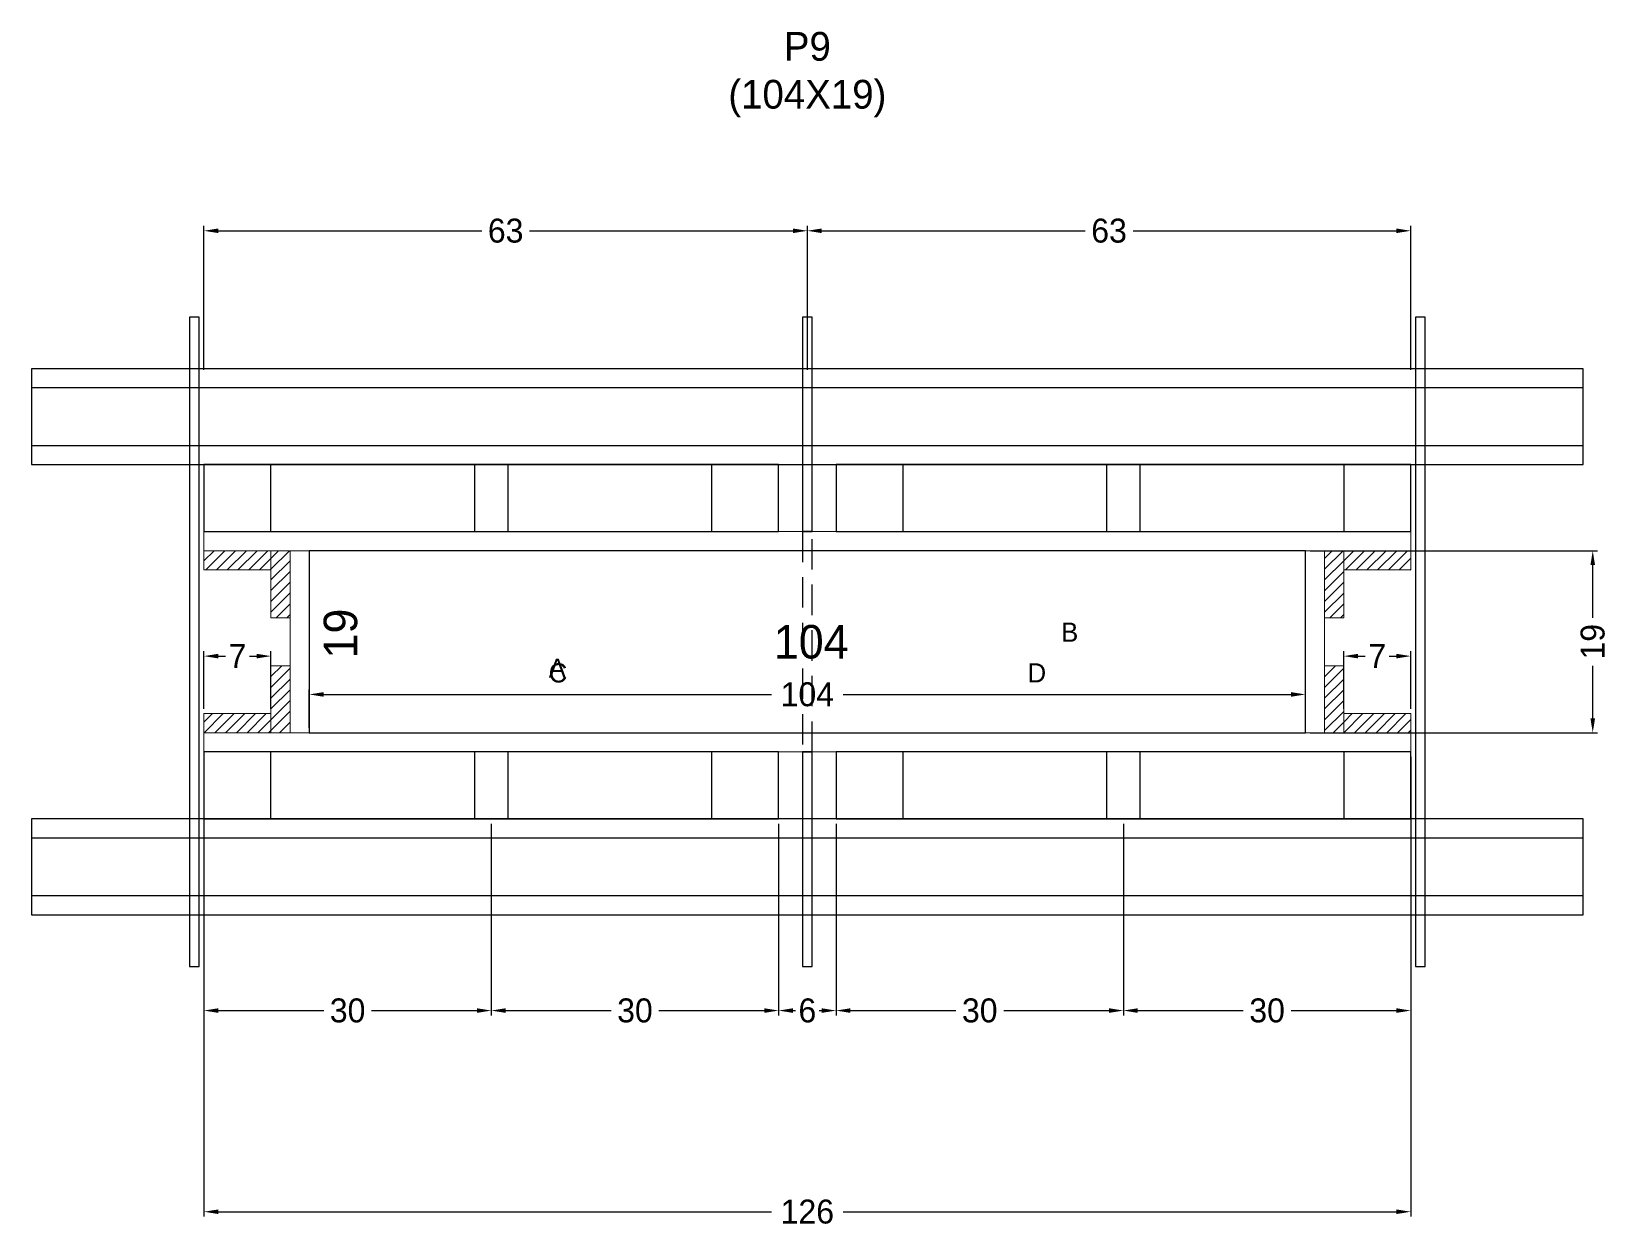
# Model space of a CAD drawing. Header units: centimetres. Extents: x -8500 to 4345, y -490 to 295.
# Drawn here: x -162 to 167.3, y 17.7 to 267.4 of the extents above; entities that cross this region are included whole.
import ezdxf

# ---------------------------------------------------------------- set-up
doc = ezdxf.new("R2010")
doc.units = ezdxf.units.CM
doc.linetypes.add('HIDDEN', pattern=[9.525, 6.35, -3.175])
for name, color, linetype in [('CHAPA', 140, 'Continuous'), ('COTA', 241, 'Continuous'), ('Hachura', 251, 'Continuous'), ('Madeira', 30, 'Continuous'), ('NOMENCLATURA', 7, 'Continuous'), ('Painéis', 200, 'Continuous'), ('Perfil Metálico', 150, 'Continuous'), ('SARRAFO', 251, 'Continuous'), ('TEXTO_GERAL', 7, 'Continuous')]:
    doc.layers.add(name, color=color, linetype=linetype)
doc.dimstyles.new('cotax2', dxfattribs={"dimtxt": 2.5, "dimasz": 1.5, "dimexe": 0.5, "dimexo": 0.5, "dimgap": 0.5, "dimtad": 1, "dimcen": 2.5, "dimazin": 3, "dimtfac": 1, "dimtmove": 0, "dimatfit": 3})
pattern_1 = [(45, (0, 0), (-1.122532, 1.122532), [])]

msp = doc.modelspace()

# ---------------------------------------------------------------- texts
at = {"layer": 'COTA'}
msp.add_text('19', height=7, rotation=90, dxfattribs=at).set_placement((-94, 136.5))
msp.add_text('104', height=7, dxfattribs=at).set_placement((-7, 136.5))
at = {"layer": 'NOMENCLATURA', "insert": (0, 249.5), "char_height": 6, "attachment_point": 8}
msp.add_mtext('P9\\P(104X19)', dxfattribs=at)
at = {"layer": 'TEXTO_GERAL'}
for s, p in [('B', (53, 140)), ('A', (-54, 132.5)), ('C', (-54, 131.5)), ('D', (46, 131.5))]:
    msp.add_text(s, height=4, dxfattribs=at).set_placement(p)

# ---------------------------------------------------------------- blocks, each defined once
blk = doc.blocks.new('_CLOSEDFILLED')
at = {"color": 0, "linetype": 'BYBLOCK'}
blk.add_solid([(-1, 0.16), (0, 0), (-1, -0.16)], dxfattribs=at)
blk = doc.blocks.new('*D28')
for p, q in [((-126, 116), (-126, 20)), ((126, 116), (126, 20)), ((-123, 21), (-7.5, 21)), ((7.5, 21), (123, 21))]:
    blk.add_line(p, q)
at = {"layer": 'Defpoints'}
for p in [(-126, 117), (126, 117), (-126, 21)]:
    blk.add_point(p, dxfattribs=at)
at = {"layer": 'COTA', "xscale": 3, "yscale": 3, "rotation": 180}
blk.add_blockref('_CLOSEDFILLED', (-126, 21), dxfattribs=at)
at = {"layer": 'COTA', "xscale": 3, "yscale": 3}
blk.add_blockref('_CLOSEDFILLED', (126, 21), dxfattribs=at)
at = {"layer": 'COTA', "insert": (0, 21), "char_height": 5, "attachment_point": 5}
blk.add_mtext('126', dxfattribs=at)
blk = doc.blocks.new('*D29')
for p, q in [((-126, 102), (-126, 62)), ((-66, 102), (-66, 62)), ((-123, 63), (-101, 63)), ((-91, 63), (-69, 63))]:
    blk.add_line(p, q)
at = {"layer": 'Defpoints'}
for p in [(-126, 103), (-66, 103), (-126, 63)]:
    blk.add_point(p, dxfattribs=at)
at = {"layer": 'COTA', "xscale": 3, "yscale": 3, "rotation": 180}
blk.add_blockref('_CLOSEDFILLED', (-126, 63), dxfattribs=at)
at = {"layer": 'COTA', "xscale": 3, "yscale": 3}
blk.add_blockref('_CLOSEDFILLED', (-66, 63), dxfattribs=at)
at = {"layer": 'COTA', "insert": (-96, 63), "char_height": 5, "attachment_point": 5}
blk.add_mtext('30', dxfattribs=at)
blk = doc.blocks.new('*D30')
for p, q in [((-66, 102), (-66, 62)), ((-6, 102), (-6, 62)), ((-63, 63), (-41, 63)), ((-31, 63), (-9, 63))]:
    blk.add_line(p, q)
at = {"layer": 'Defpoints'}
for p in [(-66, 103), (-6, 103), (-66, 63)]:
    blk.add_point(p, dxfattribs=at)
at = {"layer": 'COTA', "xscale": 3, "yscale": 3, "rotation": 180}
blk.add_blockref('_CLOSEDFILLED', (-66, 63), dxfattribs=at)
at = {"layer": 'COTA', "xscale": 3, "yscale": 3}
blk.add_blockref('_CLOSEDFILLED', (-6, 63), dxfattribs=at)
at = {"layer": 'COTA', "insert": (-36, 63), "char_height": 5, "attachment_point": 5}
blk.add_mtext('30', dxfattribs=at)
blk = doc.blocks.new('*D31')
for p, q in [((6, 102), (6, 62)), ((66, 102), (66, 62)), ((9, 63), (31, 63)), ((41, 63), (63, 63))]:
    blk.add_line(p, q)
at = {"layer": 'Defpoints'}
for p in [(6, 103), (66, 103), (6, 63)]:
    blk.add_point(p, dxfattribs=at)
at = {"layer": 'COTA', "xscale": 3, "yscale": 3, "rotation": 180}
blk.add_blockref('_CLOSEDFILLED', (6, 63), dxfattribs=at)
at = {"layer": 'COTA', "xscale": 3, "yscale": 3}
blk.add_blockref('_CLOSEDFILLED', (66, 63), dxfattribs=at)
at = {"layer": 'COTA', "insert": (36, 63), "char_height": 5, "attachment_point": 5}
blk.add_mtext('30', dxfattribs=at)
blk = doc.blocks.new('*D32')
for p, q in [((66, 102), (66, 62)), ((126, 102), (126, 62)), ((69, 63), (91, 63)), ((101, 63), (123, 63))]:
    blk.add_line(p, q)
at = {"layer": 'Defpoints'}
for p in [(66, 103), (126, 103), (66, 63)]:
    blk.add_point(p, dxfattribs=at)
at = {"layer": 'COTA', "xscale": 3, "yscale": 3, "rotation": 180}
blk.add_blockref('_CLOSEDFILLED', (66, 63), dxfattribs=at)
at = {"layer": 'COTA', "xscale": 3, "yscale": 3}
blk.add_blockref('_CLOSEDFILLED', (126, 63), dxfattribs=at)
at = {"layer": 'COTA', "insert": (96, 63), "char_height": 5, "attachment_point": 5}
blk.add_mtext('30', dxfattribs=at)
blk = doc.blocks.new('*D33')
for p, q in [((-6, 102), (-6, 62)), ((6, 102), (6, 62)), ((-3, 63), (-2.5, 63)), ((2.5, 63), (3, 63))]:
    blk.add_line(p, q)
at = {"layer": 'Defpoints'}
for p in [(-6, 103), (6, 103), (-6, 63)]:
    blk.add_point(p, dxfattribs=at)
at = {"layer": 'COTA', "xscale": 3, "yscale": 3, "rotation": 180}
blk.add_blockref('_CLOSEDFILLED', (-6, 63), dxfattribs=at)
at = {"layer": 'COTA', "xscale": 3, "yscale": 3}
blk.add_blockref('_CLOSEDFILLED', (6, 63), dxfattribs=at)
at = {"layer": 'COTA', "insert": (0, 63), "char_height": 5, "attachment_point": 5}
blk.add_mtext('6', dxfattribs=at)
blk = doc.blocks.new('*D34')
for p, q in [((-104, 122), (-104, 130)), ((-101, 129), (-7.5, 129)), ((7.5, 129), (101, 129)), ((104, 122), (104, 130))]:
    blk.add_line(p, q)
at = {"layer": 'Defpoints'}
for p in [(-104, 129), (-104, 121), (104, 121)]:
    blk.add_point(p, dxfattribs=at)
at = {"layer": 'COTA', "xscale": 3, "yscale": 3, "rotation": 180}
blk.add_blockref('_CLOSEDFILLED', (-104, 129), dxfattribs=at)
at = {"layer": 'COTA', "xscale": 3, "yscale": 3}
blk.add_blockref('_CLOSEDFILLED', (104, 129), dxfattribs=at)
at = {"layer": 'COTA', "insert": (0, 129), "char_height": 5, "attachment_point": 5}
blk.add_mtext('104', dxfattribs=at)
blk = doc.blocks.new('*D35')
for p, q in [((105, 159), (165, 159)), ((164, 145), (164, 156)), ((164, 124), (164, 135)), ((105, 121), (165, 121))]:
    blk.add_line(p, q)
at = {"layer": 'Defpoints'}
for p in [(104, 159), (104, 121), (164, 121)]:
    blk.add_point(p, dxfattribs=at)
at = {"layer": 'COTA', "xscale": 3, "yscale": 3}
for p, rotation in [((164, 159), 90), ((164, 121), -90.00000000000001)]:
    blk.add_blockref('_CLOSEDFILLED', p, dxfattribs=dict(at, rotation=rotation))
at = {"layer": 'COTA', "insert": (164, 140), "char_height": 5, "attachment_point": 5, "rotation": 90}
blk.add_mtext('19', dxfattribs=at)
blk = doc.blocks.new('*D36')
for p, q in [((-126, 126), (-126, 138)), ((-123, 137), (-121.5, 137)), ((-116.5, 137), (-115, 137)), ((-112, 126), (-112, 138))]:
    blk.add_line(p, q)
at = {"layer": 'Defpoints'}
for p in [(-126, 137), (-126, 125), (-112, 125)]:
    blk.add_point(p, dxfattribs=at)
at = {"layer": 'COTA', "xscale": 3, "yscale": 3, "rotation": 180}
blk.add_blockref('_CLOSEDFILLED', (-126, 137), dxfattribs=at)
at = {"layer": 'COTA', "xscale": 3, "yscale": 3}
blk.add_blockref('_CLOSEDFILLED', (-112, 137), dxfattribs=at)
at = {"layer": 'COTA', "insert": (-119, 137), "char_height": 5, "attachment_point": 5}
blk.add_mtext('7', dxfattribs=at)
blk = doc.blocks.new('*D37')
for p, q in [((112, 126), (112, 138)), ((115, 137), (116.5, 137)), ((121.5, 137), (123, 137)), ((126, 126), (126, 138))]:
    blk.add_line(p, q)
at = {"layer": 'Defpoints'}
for p in [(112, 137), (112, 125), (126, 125)]:
    blk.add_point(p, dxfattribs=at)
at = {"layer": 'COTA', "xscale": 3, "yscale": 3, "rotation": 180}
blk.add_blockref('_CLOSEDFILLED', (112, 137), dxfattribs=at)
at = {"layer": 'COTA', "xscale": 3, "yscale": 3}
blk.add_blockref('_CLOSEDFILLED', (126, 137), dxfattribs=at)
at = {"layer": 'COTA', "insert": (119, 137), "char_height": 5, "attachment_point": 5}
blk.add_mtext('7', dxfattribs=at)
blk = doc.blocks.new('*D38')
for p, q in [((-126, 196.8), (-126, 226.8)), ((-123, 225.8), (-68, 225.8)), ((-58, 225.8), (-3, 225.8)), ((0, 196.8), (0, 226.8))]:
    blk.add_line(p, q)
at = {"layer": 'Defpoints'}
for p in [(-126, 225.8), (-126, 195.8), (0, 195.8)]:
    blk.add_point(p, dxfattribs=at)
at = {"layer": 'COTA', "xscale": 3, "yscale": 3, "rotation": 180}
blk.add_blockref('_CLOSEDFILLED', (-126, 225.8), dxfattribs=at)
at = {"layer": 'COTA', "xscale": 3, "yscale": 3}
blk.add_blockref('_CLOSEDFILLED', (0, 225.8), dxfattribs=at)
at = {"layer": 'COTA', "insert": (-63, 225.8), "char_height": 5, "attachment_point": 5}
blk.add_mtext('63', dxfattribs=at)
blk = doc.blocks.new('*D39')
for p, q in [((0, 196.8), (0, 226.8)), ((3, 225.8), (58, 225.8)), ((68, 225.8), (123, 225.8)), ((126, 196.8), (126, 226.8))]:
    blk.add_line(p, q)
at = {"layer": 'Defpoints'}
for p in [(0, 225.8), (0, 195.8), (126, 195.8)]:
    blk.add_point(p, dxfattribs=at)
at = {"layer": 'COTA', "xscale": 3, "yscale": 3, "rotation": 180}
blk.add_blockref('_CLOSEDFILLED', (0, 225.8), dxfattribs=at)
at = {"layer": 'COTA', "xscale": 3, "yscale": 3}
blk.add_blockref('_CLOSEDFILLED', (126, 225.8), dxfattribs=at)
at = {"layer": 'COTA', "insert": (63, 225.8), "char_height": 5, "attachment_point": 5}
blk.add_mtext('63', dxfattribs=at)

# ---------------------------------------------------------------- dimensions: what is measured, and where the dimension line sits
at = {"layer": 'COTA'}
for base, p1, p2, picture, middle in [((-126, 225.8), (-126, 195.8), (0, 195.8), '*D38', (-63, 225.8)), ((0, 225.8), (0, 195.8), (126, 195.8), '*D39', (63, 225.8)), ((-126, 137), (-126, 125), (-112, 125), '*D36', (-119, 137)), ((112, 137), (112, 125), (126, 125), '*D37', (119, 137)), ((-104, 129), (-104, 121), (104, 121), '*D34', (0, 129)), ((-126, 21), (-126, 117), (126, 117), '*D28', (0, 21)), ((-6, 63), (-6, 103), (6, 103), '*D33', (0, 63))]:
    dim = msp.add_linear_dim(base=base, p1=p1, p2=p2, dimstyle='cotax2', dxfattribs=at)
    dim.commit()
    dim.dimension.update_dxf_attribs({"geometry": picture, "text_midpoint": middle})
dim = msp.add_linear_dim(base=(164, 121), p1=(104, 121), p2=(104, 159), angle=90, dimstyle='cotax2', dxfattribs=at)
dim.commit()
dim.dimension.update_dxf_attribs({"geometry": '*D35', "text_midpoint": (164, 140)})
for base, p1, p2, picture, middle in [((-126, 63), (-126, 103), (-66, 103), '*D29', (-96, 63)), ((-66, 63), (-66, 103), (-6, 103), '*D30', (-36, 63)), ((6, 63), (6, 103), (66, 103), '*D31', (36, 63)), ((66, 63), (66, 103), (126, 103), '*D32', (96, 63))]:
    dim = msp.add_linear_dim(base=base, p1=p1, p2=p2, text='30', dimstyle='cotax2', dxfattribs=at)
    dim.commit()
    dim.dimension.update_dxf_attribs({"geometry": picture, "text_midpoint": middle})

# ---------------------------------------------------------------- hatches: boundary and pattern name
at = {"layer": 'Hachura'}
h = msp.add_hatch(dxfattribs=at)
h.set_pattern_fill('ANSI31')
h.set_pattern_definition(pattern_1)
h.paths.add_polyline_path([(-126, 155), (-112, 155), (-112, 159), (-126, 159)])
h = msp.add_hatch(dxfattribs=at)
h.set_pattern_fill('ANSI31')
h.set_pattern_definition(pattern_1)
h.paths.add_polyline_path([(-112, 145), (-108, 145), (-108, 159), (-112, 159)])
h = msp.add_hatch(dxfattribs=at)
h.set_pattern_fill('ANSI31')
h.set_pattern_definition(pattern_1)
h.paths.add_polyline_path([(108, 145), (112, 145), (112, 159), (108, 159)])
h = msp.add_hatch(dxfattribs=at)
h.set_pattern_fill('ANSI31')
h.set_pattern_definition(pattern_1)
h.paths.add_polyline_path([(112, 155), (126, 155), (126, 159), (112, 159)])
h = msp.add_hatch(dxfattribs=at)
h.set_pattern_fill('ANSI31')
h.set_pattern_definition(pattern_1)
h.paths.add_polyline_path([(-112, 121), (-108, 121), (-108, 135), (-112, 135)])
h = msp.add_hatch(dxfattribs=at)
h.set_pattern_fill('ANSI31')
h.set_pattern_definition(pattern_1)
h.paths.add_polyline_path([(108, 121), (112, 121), (112, 135), (108, 135)])
h = msp.add_hatch(dxfattribs=at)
h.set_pattern_fill('ANSI31')
h.set_pattern_definition(pattern_1)
h.paths.add_polyline_path([(-126, 121), (-112, 121), (-112, 125), (-126, 125)])
h = msp.add_hatch(dxfattribs=at)
h.set_pattern_fill('ANSI31')
h.set_pattern_definition(pattern_1)
h.paths.add_polyline_path([(112, 121), (126, 121), (126, 125), (112, 125)])

# ---------------------------------------------------------------- linework, layer by layer
at = {"layer": 'CHAPA', "lineweight": 18}
for points in [[(-126, 159), (126, 159), (126, 163), (-126, 163)], [(-126, 159), (126, 159), (126, 163), (-126, 163)], [(-108, 121), (-104, 121), (-104, 159), (-108, 159)], [(-108, 121), (-104, 121), (-104, 159), (-108, 159)], [(104, 121), (108, 121), (108, 159), (104, 159)], [(104, 121), (108, 121), (108, 159), (104, 159)], [(-126, 117), (126, 117), (126, 121), (-126, 121)], [(-126, 117), (126, 117), (126, 121), (-126, 121)]]:
    msp.add_lwpolyline(points, close=True, dxfattribs=at)
at = {"layer": 'Hachura'}
for points in [[(-129, 72.2), (-127, 72.2), (-127, 207.8), (-129, 207.8)], [(-1, 163), (1, 163), (1, 207.8), (-1, 207.8)], [(127, 72.2), (129, 72.2), (129, 207.8), (127, 207.8)], [(-1, 72.2), (1, 72.2), (1, 117), (-1, 117)]]:
    msp.add_lwpolyline(points, close=True, dxfattribs=at)
at = {"layer": 'Hachura', "linetype": 'HIDDEN'}
msp.add_lwpolyline([(-1, 117), (1, 117), (1, 163), (-1, 163)], close=True, dxfattribs=at)
at = {"layer": 'Madeira', "color": 126}
for points in [[(-126, 163), (-6, 163), (-6, 177), (-126, 177)], [(-126, 163), (-112, 163), (-112, 177), (-126, 177)], [(-69.5, 163), (-62.5, 163), (-62.5, 177), (-69.5, 177)], [(-20, 163), (-6, 163), (-6, 177), (-20, 177)], [(6, 163), (126, 163), (126, 177), (6, 177)], [(6, 163), (20, 163), (20, 177), (6, 177)], [(62.5, 163), (69.5, 163), (69.5, 177), (62.5, 177)], [(112, 163), (126, 163), (126, 177), (112, 177)], [(-126, 103), (-6, 103), (-6, 117), (-126, 117)], [(-126, 103), (-112, 103), (-112, 117), (-126, 117)], [(-69.5, 103), (-62.5, 103), (-62.5, 117), (-69.5, 117)], [(-20, 103), (-6, 103), (-6, 117), (-20, 117)], [(6, 103), (126, 103), (126, 117), (6, 117)], [(6, 103), (20, 103), (20, 117), (6, 117)], [(62.5, 103), (69.5, 103), (69.5, 117), (62.5, 117)], [(112, 103), (126, 103), (126, 117), (112, 117)]]:
    msp.add_lwpolyline(points, close=True, dxfattribs=at)
at = {"layer": 'Painéis'}
msp.add_lwpolyline([(-104, 121), (104, 121), (104, 159), (-104, 159)], close=True, dxfattribs=at)
at = {"layer": 'Perfil Metálico', "color": 224}
for points in [[(-162, 177), (162, 177), (162, 197), (-162, 197)], [(-162, 181), (162, 181), (162, 193), (-162, 193)], [(-162, 83), (162, 83), (162, 103), (-162, 103)], [(-162, 87), (162, 87), (162, 99), (-162, 99)]]:
    msp.add_lwpolyline(points, close=True, dxfattribs=at)
at = {"layer": 'SARRAFO', "color": 251, "lineweight": 13}
for points in [[(-126, 155), (-112, 155), (-112, 159), (-126, 159)], [(-112, 145), (-108, 145), (-108, 159), (-112, 159)], [(108, 145), (112, 145), (112, 159), (108, 159)], [(112, 155), (126, 155), (126, 159), (112, 159)], [(-112, 121), (-108, 121), (-108, 135), (-112, 135)], [(108, 121), (112, 121), (112, 135), (108, 135)], [(-126, 121), (-112, 121), (-112, 125), (-126, 125)], [(112, 121), (126, 121), (126, 125), (112, 125)]]:
    msp.add_lwpolyline(points, close=True, dxfattribs=at)

msp.set_redraw_order([(e.dxf.handle, doc.entitydb.next_handle()) for e in msp.query("TEXT MTEXT ATTDEF DIMENSION ARC_DIMENSION")])  # texts and dimensions are drawn at this point

doc.saveas('drawing.dxf')
